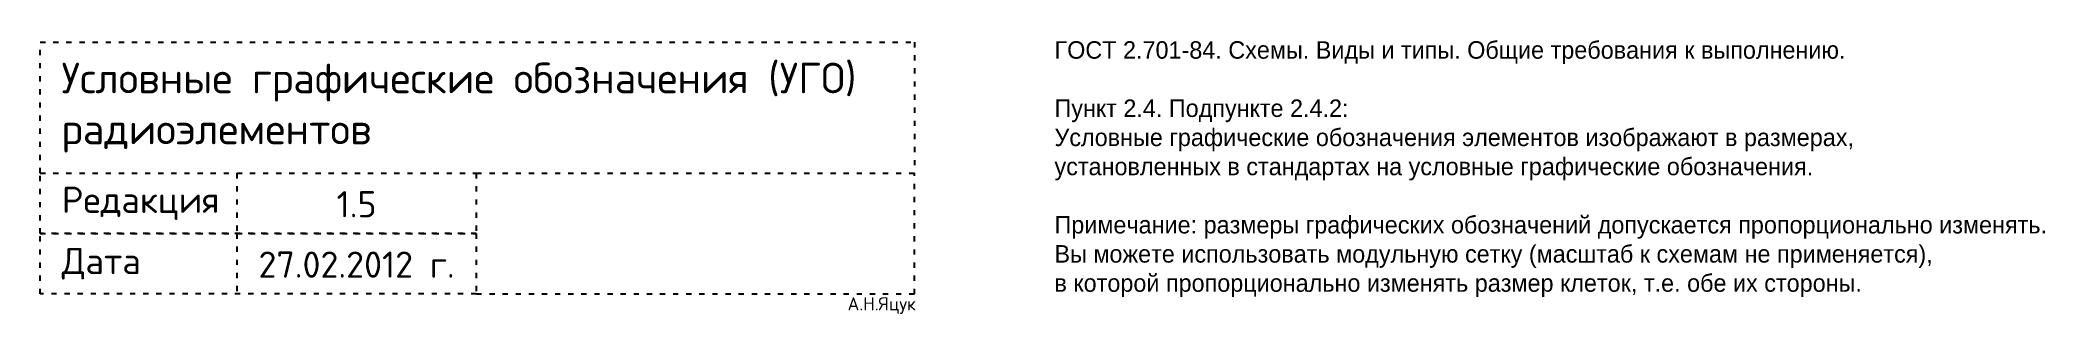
# Model space of a CAD drawing. Header units: millimetres. Extents: x 52 to 1332, y -528 to 1037.
# Drawn here: x 52.8 to 511.4, y 974 to 1036.6 of the extents above; entities that cross this region are included whole.
import ezdxf

# ---------------------------------------------------------------- set-up
doc = ezdxf.new("R2010")
doc.units = ezdxf.units.MM
doc.linetypes.add('ACAD_ISO03W100', pattern=[30, 12, -18])
doc.styles.add('RR08', font='rr.shx', dxfattribs={"width": 0.8})
doc.styles.get("Standard").update_dxf_attribs({"font": 'standarteskd.shx', "height": 3})

msp = doc.modelspace()

# ---------------------------------------------------------------- texts
at = {"color": 7, "linetype": 'Continuous', "lineweight": -3, "insert": (284.826, 1036.38), "char_height": 4, "width": 858.6, "attachment_point": 1}
msp.add_mtext('ГОСТ 2.701-84. Схемы. Виды и типы. Общие требования к выполнению.\\P \\PПункт 2.4. Подпункте 2.4.2:\\PУсловные графические обозначения элементов изображают в размерах, \\Pустановленных в стандартах на условные графические обозначения.\\P\\pi4;\\P\\pi0;Примечание: размеры графических обозначений допускается пропорционально изменять.\\PВы можете использовать модульную сетку (масштаб к схемам не применяется), \\Pв которой пропорционально изменять размер клеток, т.е. обе их стороны.', dxfattribs=at)
at = {"color": 7, "linetype": 'Continuous', "lineweight": -3, "style": 'RR08'}
for s, insert, char_height, width, attachment_point in [('{\\fISOCPEUR|b0|i0|c204|p34;\\W1;Условные графические обозначения (УГО) \\fISOCPEUR|b0|i0|c0|p34;\\P\\fISOCPEUR|b0|i0|c204|p34;радиоэлементов}', (57.679, 1021.178), 7, 249.15713, 4), ('{\\fISOCPEUR|b0|i0|c204|p34;\\W1;Редакция }', (57.769, 999.268), 6, 40.20617, 4), ('{\\fISOCPEUR|b0|i0|c0|p34;\\W1;1.5}', (125.192, 999.07), 6, 54.78059, 5), ('{\\fISOCPEUR|b0|i0|c204|p34;\\W1;Дата }', (57.769, 985.448), 6, 40.20617, 4), ('{\\fISOCPEUR|b0|i0|c0|p34;\\W1;27.02.2012 \\fISOCPEUR|b0|i0|c204|p34;г.}', (125.192, 985.25), 6, 54.78059, 5), ('{\\fISOCPEUR|b0|i0|c204|p34;\\W1;А.Н.Яцук }', (237.49, 975.866), 3, 28.25322, 4)]:
    msp.add_mtext(s, dxfattribs=dict(at, insert=insert, char_height=char_height, width=width, attachment_point=attachment_point))

# ---------------------------------------------------------------- linework, layer by layer
at = {"color": 7, "linetype": 'ACAD_ISO03W100', "lineweight": -3, "ltscale": 0.1}
for points in [[(52.802, 1006.178), (52.802, 1036.178), (252.802, 1036.178), (252.802, 1006.178)], [(97.802, 1006.178), (97.802, 1006.178), (97.802, 1006.178), (97.802, 992.358)], [(152.582, 1006.178), (252.802, 1006.178)], [(152.582, 978.538), (252.802, 978.538), (252.802, 1006.178)], [(97.802, 992.358), (97.802, 992.358), (97.802, 992.358), (97.802, 978.538)]]:
    msp.add_lwpolyline(points, dxfattribs=at)
for points in [[(52.802, 1006.178), (152.582, 1006.178), (152.582, 992.358), (52.802, 992.358)], [(52.802, 992.358), (152.582, 992.358), (152.582, 978.538), (52.802, 978.538)]]:
    msp.add_lwpolyline(points, close=True, dxfattribs=at)

msp.set_redraw_order([(e.dxf.handle, doc.entitydb.next_handle()) for e in msp.query("TEXT MTEXT ATTDEF DIMENSION ARC_DIMENSION")])  # texts and dimensions are drawn at this point

doc.saveas('drawing.dxf')
